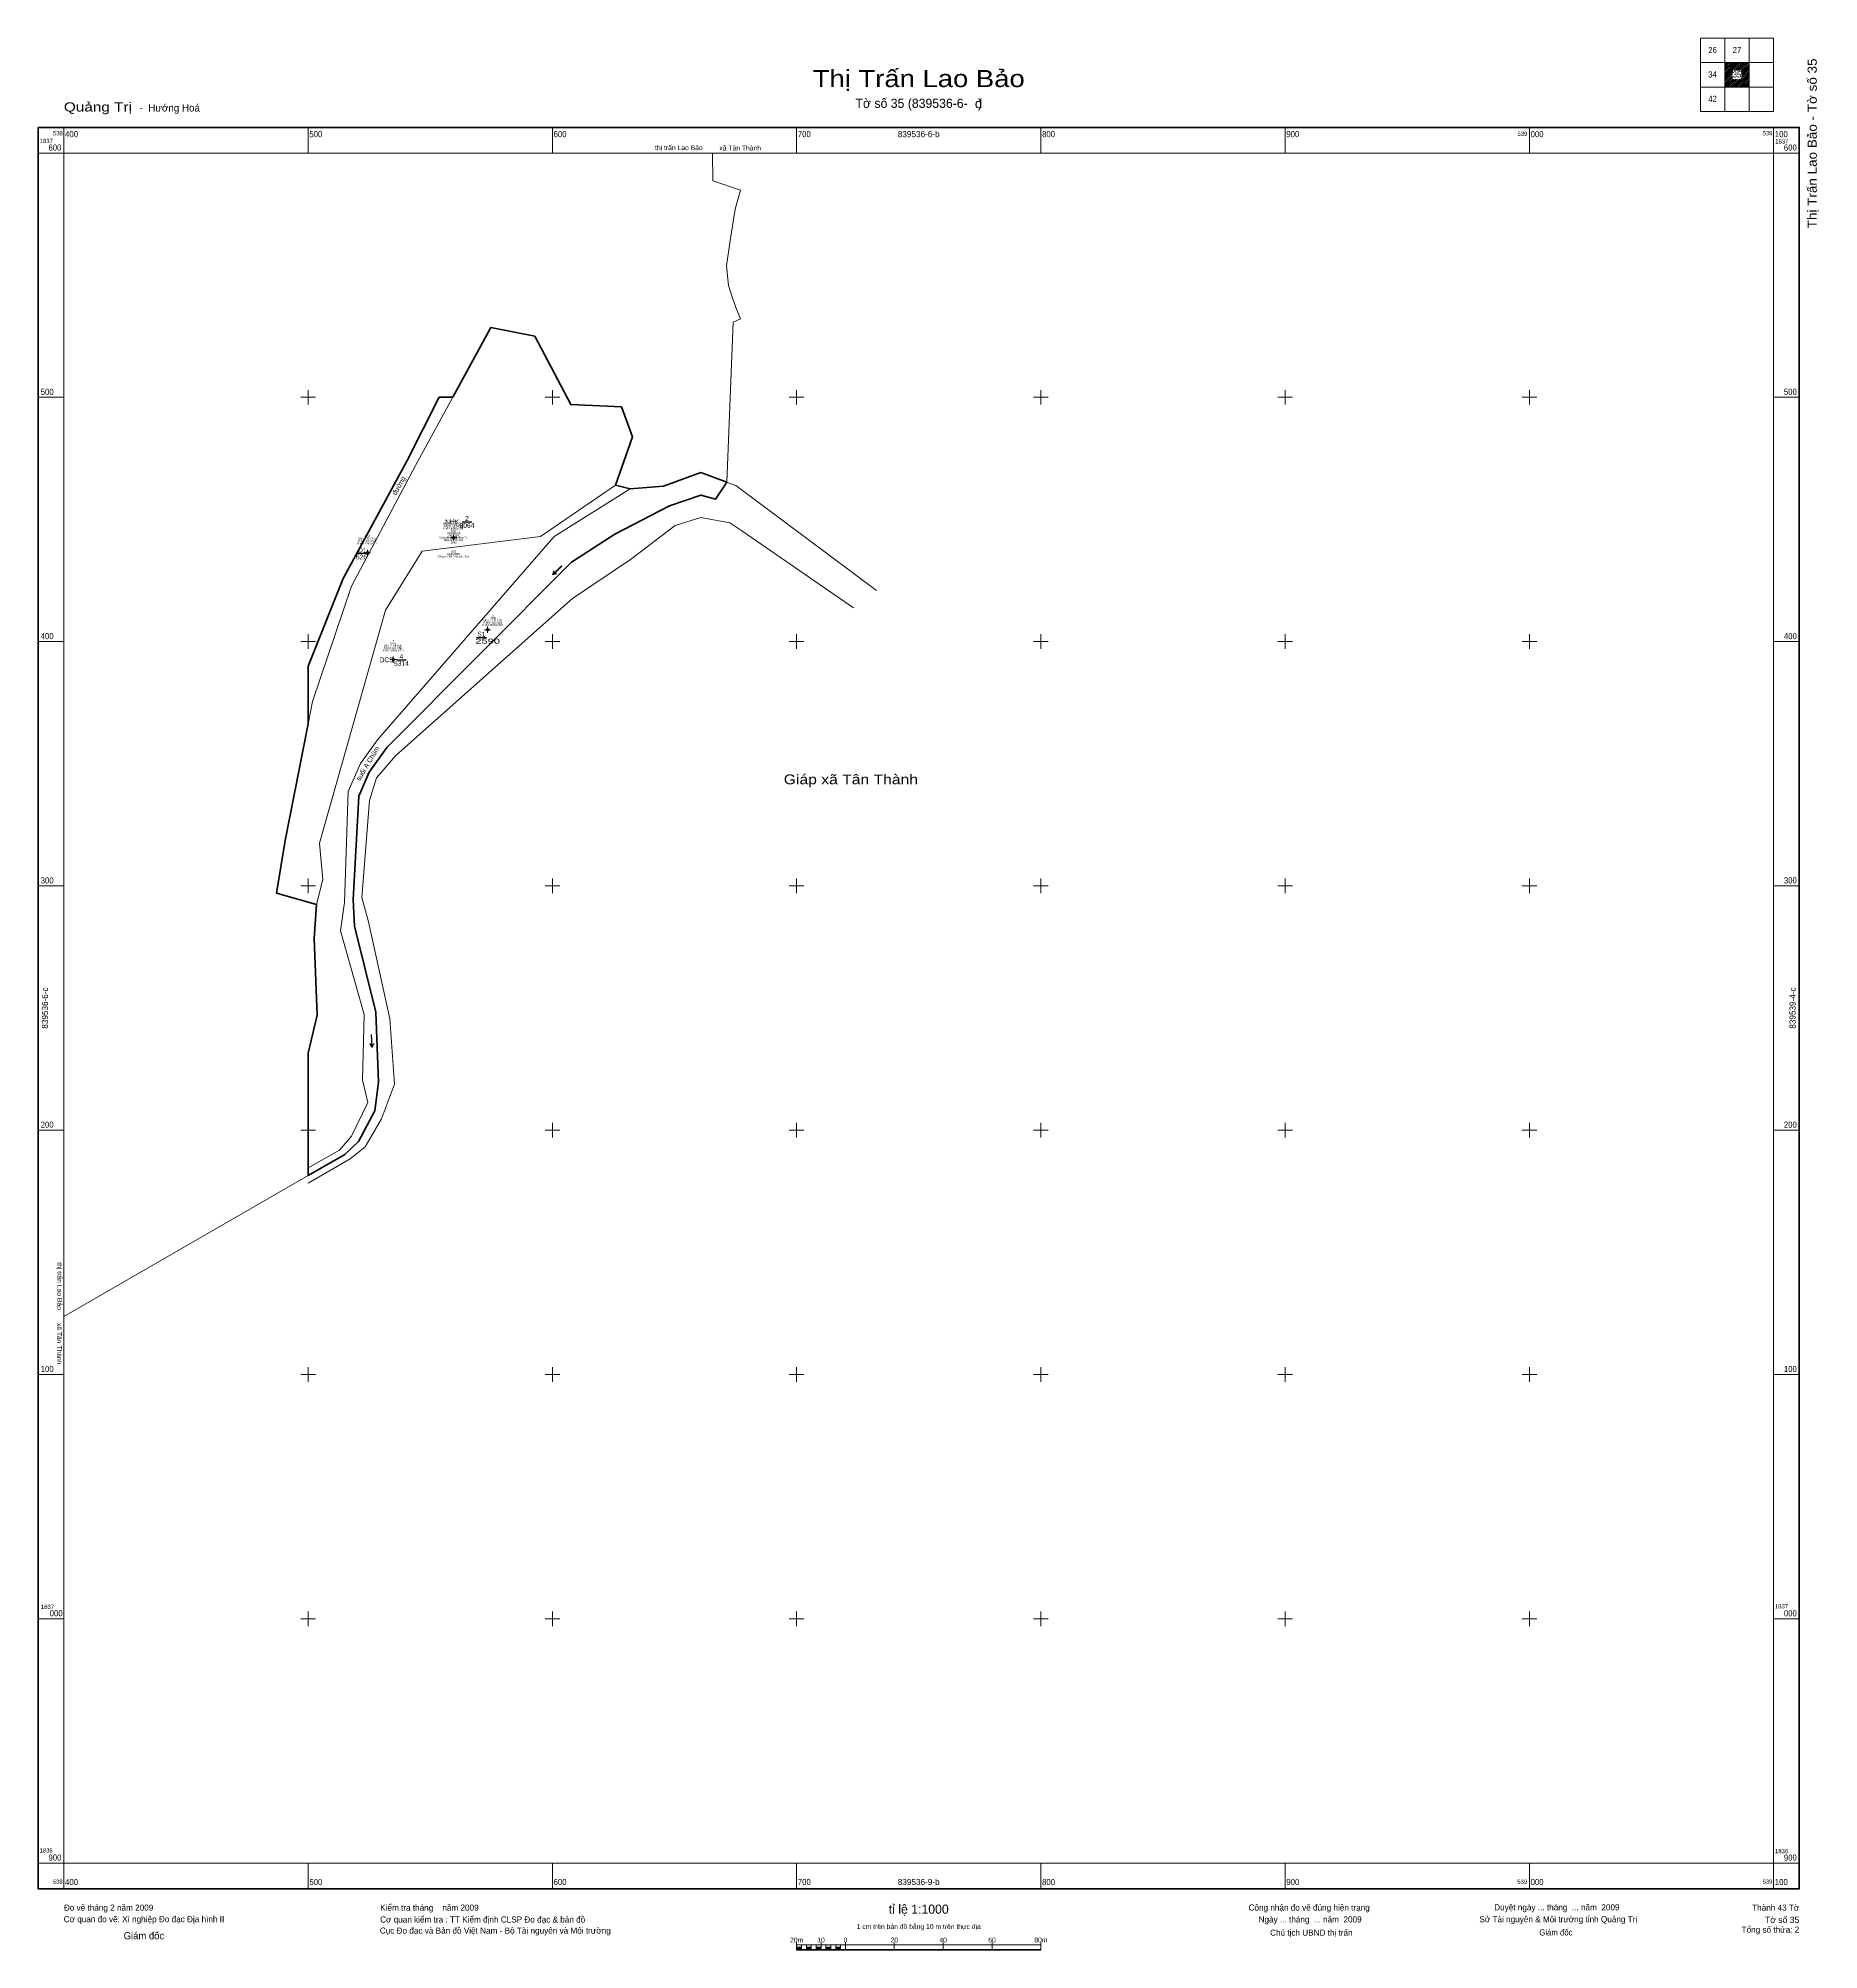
# Model space of a CAD drawing. Header units: metres. Extents: x 538390 to 539118, y 1836864 to 1837647.
import ezdxf
from ezdxf.enums import TextEntityAlignment as Align

# ---------------------------------------------------------------- set-up
doc = ezdxf.new("R2010")
doc.units = ezdxf.units.M
doc.header["$LTSCALE"] = 0.8
doc.header["$PDMODE"] = 32
doc.header["$PDSIZE"] = 0.4
doc.linetypes.add('MEDIUM_DASHED', pattern=[4.5, 3, -1.5])
for name, color, linetype, lineweight in [('10', 7, 'Continuous', 13), ('11', 7, 'Continuous', 13), ('13', 7, 'Continuous', 25), ('23', 7, 'Continuous', 13), ('25', 7, 'MEDIUM_DASHED', 13), ('31', 7, 'Continuous', 13), ('35', 7, 'Continuous', 13), ('46', 7, 'Continuous', 13), ('54', 7, 'Continuous', 35), ('63', 7, 'Continuous', 13)]:
    doc.layers.add(name, color=color, linetype=linetype, lineweight=lineweight)
for name, color, linetype in [('15', 7, 'Continuous'), ('28', 7, 'Continuous'), ('39', 7, 'Continuous'), ('41', 7, 'Continuous'), ('58', 7, 'Continuous')]:
    doc.layers.add(name, color=color, linetype=linetype)

msp = doc.modelspace()

# ---------------------------------------------------------------- hatches: boundary and pattern name
at = {"layer": '11'}
for points in [[(538524.49, 1837436.34, 1), (538524.19, 1837436.34, 1)], [(538559.72, 1837442.58, 1), (538559.42, 1837442.58, 1)], [(538573.63, 1837404.88, 1), (538573.33, 1837404.88, 1)], [(538534.99, 1837392.62, 1), (538534.69, 1837392.62, 1)]]:
    msp.add_hatch(color=256, dxfattribs=at).paths.add_polyline_path(points)
at = {"layer": '63'}
for points in [[(538700, 1836864.5), (538700, 1836865.5), (538702, 1836865.5), (538702, 1836864.5)], [(538704, 1836864.5), (538704, 1836865.5), (538706, 1836865.5), (538706, 1836864.5)], [(538708, 1836864.5), (538708, 1836865.5), (538710, 1836865.5), (538710, 1836864.5)], [(538712, 1836864.5), (538712, 1836865.5), (538714, 1836865.5), (538714, 1836864.5)], [(538716, 1836864.5), (538716, 1836865.5), (538718, 1836865.5), (538718, 1836864.5)]]:
    msp.add_hatch(color=256, dxfattribs=at).paths.add_polyline_path(points)

# ---------------------------------------------------------------- linework, layer by layer
at = {"layer": '10'}
for p, q in [((538553.72, 1837500), (538540.45, 1837473.9)), ((538540.45, 1837473.9), (538514.34, 1837425.83)), ((538625.83, 1837464.04), (538631.88, 1837462.48)), ((538500, 1837389.91), (538514.34, 1837425.83)), ((538487.1, 1837297.04), (538503.4, 1837292.39))]:
    msp.add_line(p, q, dxfattribs=at)
for points in [[(538559.19, 1837500), (538574.77, 1837528.53), (538592.79, 1837525.08)], [(538625.83, 1837464.04), (538632.75, 1837483.89), (538628.26, 1837496.12), (538607.54, 1837497.02), (538592.79, 1837525.08)], [(538500, 1837366.41), (538501.77, 1837375.44), (538517.72, 1837422.76), (538543.92, 1837472.04), (538559.19, 1837500)], [(538625.83, 1837464.04), (538595.1, 1837443.03), (538546.74, 1837437.03), (538531.62, 1837412.92), (538504.67, 1837317.53), (538506.05, 1837302.68), (538503.4, 1837292.39)], [(538500, 1837366.41), (538490.63, 1837318.62), (538487.1, 1837297.04)], [(538503.4, 1837292.39), (538502.54, 1837278.5), (538503.77, 1837247.07), (538500, 1837231.48)]]:
    msp.add_lwpolyline(points, dxfattribs=at)
at = {"layer": '11'}
for p, q in [((538559.57, 1837443.83), (538559.57, 1837443.2)), ((538523.72, 1837436.34), (538523.09, 1837436.34)), ((538524.34, 1837437.59), (538524.34, 1837436.96)), ((538524.34, 1837435.72), (538524.34, 1837435.09)), ((538525.59, 1837436.34), (538524.96, 1837436.34)), ((538558.94, 1837442.58), (538558.32, 1837442.58)), ((538559.57, 1837441.96), (538559.57, 1837441.33)), ((538560.82, 1837442.58), (538560.19, 1837442.58)), ((538572.86, 1837404.88), (538572.23, 1837404.88)), ((538573.48, 1837406.13), (538573.48, 1837405.5)), ((538573.48, 1837404.26), (538573.48, 1837403.63)), ((538574.73, 1837404.88), (538574.1, 1837404.88)), ((538534.22, 1837392.62), (538533.59, 1837392.62)), ((538534.84, 1837393.87), (538534.84, 1837393.24)), ((538534.84, 1837392), (538534.84, 1837391.37)), ((538536.09, 1837392.62), (538535.46, 1837392.62))]:
    msp.add_line(p, q, dxfattribs=at)
for points in [[(538559.57, 1837443.2), (538558.94, 1837442.58), (538559.57, 1837441.96), (538560.19, 1837442.58)], [(538524.34, 1837436.96), (538523.72, 1837436.34), (538524.34, 1837435.72), (538524.96, 1837436.34)], [(538573.48, 1837405.5), (538572.86, 1837404.88), (538573.48, 1837404.26), (538574.1, 1837404.88)], [(538534.84, 1837393.24), (538534.22, 1837392.62), (538534.84, 1837392), (538535.46, 1837392.62)]]:
    msp.add_lwpolyline(points, close=True, dxfattribs=at)
for centre in [(538524.34, 1837436.34), (538559.57, 1837442.58), (538573.48, 1837404.88), (538534.84, 1837392.62)]:
    msp.add_circle(centre, 0.15, dxfattribs=at)
at = {"layer": '13'}
for p, q in [((538563.03, 1837448.99), (538567.04, 1837448.99)), ((538520.41, 1837436.14), (538523.77, 1837436.14)), ((538568.96, 1837401.64), (538573.01, 1837401.64)), ((538536.19, 1837392.55), (538540.2, 1837392.55))]:
    msp.add_line(p, q, dxfattribs=at)
at = {"layer": '23'}
for p, q in [((538553.72, 1837500), (538540.45, 1837473.9)), ((538540.45, 1837473.9), (538514.34, 1837425.83)), ((538500, 1837389.91), (538514.34, 1837425.83))]:
    msp.add_line(p, q, dxfattribs=at)
for points in [[(538559.19, 1837500), (538574.77, 1837528.53), (538592.79, 1837525.08)], [(538500, 1837366.41), (538501.77, 1837375.44), (538517.72, 1837422.76), (538543.92, 1837472.04), (538559.19, 1837500)], [(538500, 1837366.41), (538490.63, 1837318.62), (538487.1, 1837297.04)]]:
    msp.add_lwpolyline(points, dxfattribs=at)
at = {"layer": '25'}
for p, q in [((538553.72, 1837500), (538559.19, 1837500)), ((538500, 1837366.41), (538500, 1837389.91))]:
    msp.add_line(p, q, dxfattribs=at)
msp.add_lwpolyline([(538500, 1837231.48), (538500, 1837184.55), (538500, 1837181.43)], dxfattribs=at)
at = {"layer": '31'}
for p, q in [((538675.18, 1837463.84), (538732.72, 1837420.91)), ((538723.3, 1837413.81), (538677.52, 1837445.36)), ((538500, 1837184.55), (538512.79, 1837191.88)), ((538517.28, 1837188.33), (538500, 1837178.31))]:
    msp.add_line(p, q, dxfattribs=at)
for points in [[(538631.88, 1837462.48), (538645.46, 1837463.67), (538660.74, 1837469.19), (538671.32, 1837465.28), (538675.18, 1837463.84)], [(538631.88, 1837462.48), (538600.75, 1837443.06), (538528.47, 1837359.85), (538521.47, 1837350.07), (538516.36, 1837338.6), (538514.94, 1837293.26), (538513.22, 1837281.65), (538522.94, 1837247.31), (538522.21, 1837220.57), (538524.42, 1837211.28), (538517.76, 1837197.61), (538512.79, 1837191.88)], [(538677.52, 1837445.36), (538672.69, 1837448.69), (538660.72, 1837450.75), (538650.32, 1837447.55), (538632.03, 1837433.57), (538608.27, 1837417.65), (538535.91, 1837353.41), (538527.94, 1837344.29)], [(538517.28, 1837188.33), (538523.42, 1837193.18), (538530.1, 1837204.66), (538535.32, 1837218.86), (538533.45, 1837245.55), (538524.73, 1837285.35), (538522.05, 1837295.25), (538525.17, 1837334.95), (538527.94, 1837344.29)]]:
    msp.add_lwpolyline(points, dxfattribs=at)
at = {"layer": '35'}
for p, q in [((538600.32, 1837427.61), (538600.69, 1837428.94)), ((538601.73, 1837427.87), (538600.41, 1837427.54)), ((538526.15, 1837234.29), (538525.37, 1837235.43)), ((538526.86, 1837235.54), (538526.26, 1837234.32))]:
    msp.add_line(p, q, dxfattribs=at)
for points in [[(538600.56, 1837428.98), (538600.05, 1837427.3), (538601.76, 1837427.71)], [(538600.41, 1837427.54), (538603.86, 1837430.87), (538603.74, 1837430.99), (538600.32, 1837427.61)], [(538525.26, 1837235.37), (538526.21, 1837233.89), (538527, 1837235.47)], [(538526.26, 1837234.32), (538525.95, 1837239.1), (538525.78, 1837239.09), (538526.15, 1837234.29)]]:
    msp.add_lwpolyline(points, dxfattribs=at)
at = {"layer": '46'}
for p, q in [((538665.65, 1837588.62), (538665.51, 1837600)), ((538676.98, 1837584.87), (538665.65, 1837588.62)), ((538674.04, 1837530.71), (538671.41, 1837465.24)), ((538676.98, 1837532.14), (538674.04, 1837530.71)), ((538400, 1837123.79), (538500, 1837181.43))]:
    msp.add_line(p, q, dxfattribs=at)
for points in [[(538676.98, 1837532.14), (538675.06, 1837536.71), (538673.21, 1837542.37), (538672.08, 1837545.83), (538671.31, 1837553.84), (538672.85, 1837564.24), (538674.78, 1837577.08), (538676.98, 1837584.87)], [(538500, 1837181.43), (538515.04, 1837190.1), (538520.59, 1837195.4), (538527.26, 1837207.97), (538528.76, 1837219.72), (538527.77, 1837248.37), (538518.98, 1837283.5), (538518.5, 1837294.26), (538520.76, 1837336.78), (538525.02, 1837346.54), (538532.19, 1837356.63), (538607.79, 1837432.56), (538625.52, 1837444.01), (538647.89, 1837455.61), (538660.73, 1837459.97), (538666.76, 1837458.28), (538671.32, 1837465.28)]]:
    msp.add_lwpolyline(points, dxfattribs=at)
at = {"layer": '54'}
for p, q in [((538553.72, 1837500), (538540.45, 1837473.9)), ((538553.72, 1837500), (538559.19, 1837500)), ((538540.45, 1837473.9), (538514.34, 1837425.83)), ((538625.83, 1837464.04), (538631.88, 1837462.48)), ((538500, 1837389.91), (538514.34, 1837425.83)), ((538500, 1837366.41), (538500, 1837389.91)), ((538487.1, 1837297.04), (538503.4, 1837292.39))]:
    msp.add_line(p, q, dxfattribs=at)
for points in [[(538559.19, 1837500), (538574.77, 1837528.53), (538592.79, 1837525.08)], [(538625.83, 1837464.04), (538632.75, 1837483.89), (538628.26, 1837496.12), (538607.54, 1837497.02), (538592.79, 1837525.08)], [(538631.88, 1837462.48), (538645.46, 1837463.67), (538660.74, 1837469.19), (538671.41, 1837465.24)], [(538500, 1837181.43), (538515.04, 1837190.1), (538520.59, 1837195.4), (538527.26, 1837207.97), (538528.76, 1837219.72), (538527.77, 1837248.37), (538518.98, 1837283.5), (538518.5, 1837294.26), (538520.76, 1837336.78), (538525.02, 1837346.54), (538532.19, 1837356.63), (538607.79, 1837432.56), (538625.52, 1837444.01), (538647.89, 1837455.61), (538660.73, 1837459.97), (538666.76, 1837458.28), (538671.41, 1837465.24)], [(538487.1, 1837297.04), (538490.63, 1837318.62), (538500, 1837366.41)], [(538503.4, 1837292.39), (538502.54, 1837278.5), (538503.77, 1837247.07), (538500, 1837231.48)], [(538500, 1837231.48), (538500, 1837184.55), (538500, 1837181.43)]]:
    msp.add_lwpolyline(points, dxfattribs=at)
at = {"layer": '63'}
for p, q in [((539080, 1837617), (539080, 1837647)), ((539090, 1837617), (539090, 1837647)), ((539070, 1837637), (539100, 1837637)), ((539080, 1837636.29), (539080.71, 1837637)), ((539080, 1837635.59), (539081.41, 1837637)), ((539080, 1837634.88), (539082.12, 1837637)), ((539080, 1837634.17), (539082.83, 1837637)), ((539080, 1837633.46), (539083.54, 1837637)), ((539080, 1837632.76), (539084.24, 1837637)), ((539080, 1837632.05), (539084.95, 1837637)), ((539080, 1837631.34), (539085.66, 1837637)), ((539080, 1837630.64), (539086.36, 1837637)), ((539080, 1837629.93), (539083.25, 1837633.18)), ((539080, 1837629.22), (539083.22, 1837632.44)), ((539080, 1837628.52), (539083.12, 1837631.64)), ((539080, 1837627.81), (539083.22, 1837631.02)), ((539083.82, 1837633.75), (539087.07, 1837637)), ((539084.14, 1837627), (539090, 1837632.86)), ((539084.53, 1837633.75), (539087.78, 1837637)), ((539084.85, 1837627), (539090, 1837632.15)), ((539085.24, 1837633.75), (539088.49, 1837637)), ((539085.56, 1837627), (539090, 1837631.44)), ((539085.94, 1837633.75), (539089.19, 1837637)), ((539086.65, 1837633.75), (539089.9, 1837637)), ((539086.75, 1837633.14), (539090, 1837636.39)), ((539086.75, 1837630.32), (539090, 1837633.56)), ((539086.82, 1837632.52), (539090, 1837635.69)), ((539086.84, 1837631.82), (539090, 1837634.98)), ((539086.9, 1837631.17), (539090, 1837634.27)), ((539070, 1837627), (539100, 1837627)), ((539080, 1837627.1), (539083.25, 1837630.35)), ((539080.61, 1837627), (539083.86, 1837630.25)), ((539081.31, 1837627), (539084.56, 1837630.25)), ((539082.02, 1837627), (539085.27, 1837630.25)), ((539082.73, 1837627), (539085.98, 1837630.25)), ((539083.44, 1837627), (539086.68, 1837630.25)), ((539086.26, 1837627), (539090, 1837630.74)), ((539086.97, 1837627), (539090, 1837630.03)), ((539087.68, 1837627), (539090, 1837629.32)), ((539088.38, 1837627), (539090, 1837628.62)), ((539089.09, 1837627), (539090, 1837627.91)), ((539089.8, 1837627), (539090, 1837627.2)), ((538400, 1837600), (538400, 1837610.5)), ((538500, 1837600), (538500, 1837610.5)), ((538600, 1837600), (538600, 1837610.5)), ((538700, 1837600), (538700, 1837610.5)), ((538800, 1837600), (538800, 1837610.5)), ((538900, 1837600), (538900, 1837610.5)), ((539000, 1837600), (539000, 1837610.5)), ((539100, 1837600), (539100, 1837610.5)), ((538400, 1837600), (538389.5, 1837600)), ((539100, 1837600), (539110.5, 1837600)), ((538400, 1837500), (538389.5, 1837500)), ((538497, 1837500), (538503, 1837500)), ((538500, 1837497), (538500, 1837503)), ((538597, 1837500), (538603, 1837500)), ((538600, 1837497), (538600, 1837503)), ((538697, 1837500), (538703, 1837500)), ((538700, 1837497), (538700, 1837503)), ((538797, 1837500), (538803, 1837500)), ((538800, 1837497), (538800, 1837503)), ((538897, 1837500), (538903, 1837500)), ((538900, 1837497), (538900, 1837503)), ((538997, 1837500), (539003, 1837500)), ((539000, 1837497), (539000, 1837503)), ((539100, 1837500), (539110.5, 1837500)), ((538400, 1837400), (538389.5, 1837400)), ((538497, 1837400), (538503, 1837400)), ((538500, 1837397), (538500, 1837403)), ((538597, 1837400), (538603, 1837400)), ((538600, 1837397), (538600, 1837403)), ((538697, 1837400), (538703, 1837400)), ((538700, 1837397), (538700, 1837403)), ((538797, 1837400), (538803, 1837400)), ((538800, 1837397), (538800, 1837403)), ((538897, 1837400), (538903, 1837400)), ((538900, 1837397), (538900, 1837403)), ((538997, 1837400), (539003, 1837400)), ((539000, 1837397), (539000, 1837403)), ((539100, 1837400), (539110.5, 1837400)), ((538500, 1837297), (538500, 1837303)), ((538600, 1837297), (538600, 1837303)), ((538700, 1837297), (538700, 1837303)), ((538800, 1837297), (538800, 1837303)), ((538900, 1837297), (538900, 1837303)), ((539000, 1837297), (539000, 1837303)), ((538400, 1837300), (538389.5, 1837300)), ((538497, 1837300), (538503, 1837300)), ((538597, 1837300), (538603, 1837300)), ((538697, 1837300), (538703, 1837300)), ((538797, 1837300), (538803, 1837300)), ((538897, 1837300), (538903, 1837300)), ((538997, 1837300), (539003, 1837300)), ((539100, 1837300), (539110.5, 1837300)), ((538500, 1837197), (538500, 1837203)), ((538600, 1837197), (538600, 1837203)), ((538700, 1837197), (538700, 1837203)), ((538800, 1837197), (538800, 1837203)), ((538900, 1837197), (538900, 1837203)), ((539000, 1837197), (539000, 1837203)), ((538400, 1837200), (538389.5, 1837200)), ((538497, 1837200), (538503, 1837200)), ((538597, 1837200), (538603, 1837200)), ((538697, 1837200), (538703, 1837200)), ((538797, 1837200), (538803, 1837200)), ((538897, 1837200), (538903, 1837200)), ((538997, 1837200), (539003, 1837200)), ((539100, 1837200), (539110.5, 1837200)), ((538400, 1837100), (538389.5, 1837100)), ((538497, 1837100), (538503, 1837100)), ((538500, 1837097), (538500, 1837103)), ((538597, 1837100), (538603, 1837100)), ((538600, 1837097), (538600, 1837103)), ((538697, 1837100), (538703, 1837100)), ((538700, 1837097), (538700, 1837103)), ((538797, 1837100), (538803, 1837100)), ((538800, 1837097), (538800, 1837103)), ((538897, 1837100), (538903, 1837100)), ((538900, 1837097), (538900, 1837103)), ((538997, 1837100), (539003, 1837100)), ((539000, 1837097), (539000, 1837103)), ((539100, 1837100), (539110.5, 1837100)), ((538400, 1837000), (538389.5, 1837000)), ((538497, 1837000), (538503, 1837000)), ((538500, 1836997), (538500, 1837003)), ((538597, 1837000), (538603, 1837000)), ((538600, 1836997), (538600, 1837003)), ((538697, 1837000), (538703, 1837000)), ((538700, 1836997), (538700, 1837003)), ((538797, 1837000), (538803, 1837000)), ((538800, 1836997), (538800, 1837003)), ((538897, 1837000), (538903, 1837000)), ((538900, 1836997), (538900, 1837003)), ((538997, 1837000), (539003, 1837000)), ((539000, 1836997), (539000, 1837003)), ((539100, 1837000), (539110.5, 1837000)), ((538400, 1836900), (538389.5, 1836900)), ((538400, 1836900), (538400, 1836889.5)), ((538500, 1836900), (538500, 1836889.5)), ((538600, 1836900), (538600, 1836889.5)), ((538700, 1836900), (538700, 1836889.5)), ((538800, 1836900), (538800, 1836889.5)), ((538900, 1836900), (538900, 1836889.5)), ((539000, 1836900), (539000, 1836889.5)), ((539100, 1836900), (539100, 1836889.5)), ((539100, 1836900), (539110.5, 1836900)), ((538700, 1836864.5), (538700, 1836867.5)), ((538700, 1836866.5), (538800, 1836866.5)), ((538702, 1836864.5), (538702, 1836866.5)), ((538704, 1836864.5), (538704, 1836866.5)), ((538706, 1836864.5), (538706, 1836866.5)), ((538708, 1836864.5), (538708, 1836866.5)), ((538710, 1836864.5), (538710, 1836867.5)), ((538710, 1836864.5), (538710, 1836866.5)), ((538712, 1836864.5), (538712, 1836866.5)), ((538714, 1836864.5), (538714, 1836866.5)), ((538716, 1836864.5), (538716, 1836866.5)), ((538718, 1836864.5), (538718, 1836866.5)), ((538720, 1836864.5), (538720, 1836867.5)), ((538740, 1836864.5), (538740, 1836867.5)), ((538760, 1836864.5), (538760, 1836867.5)), ((538780, 1836864.5), (538780, 1836867.5)), ((538800, 1836864.5), (538800, 1836867.5))]:
    msp.add_line(p, q, dxfattribs=at)
at = {"layer": '63', "lineweight": 53}
msp.add_line((538700, 1836864.5), (538800, 1836864.5), dxfattribs=at)
at = {"layer": '63'}
for points in [[(539070, 1837617), (539100, 1837617), (539100, 1837647), (539070, 1837647)], [(538400, 1837600), (539100, 1837600), (539100, 1836900), (538400, 1836900)], [(538700, 1836864.5), (538700, 1836865.5), (538702, 1836865.5), (538702, 1836864.5)], [(538704, 1836864.5), (538704, 1836865.5), (538706, 1836865.5), (538706, 1836864.5)], [(538708, 1836864.5), (538708, 1836865.5), (538710, 1836865.5), (538710, 1836864.5)], [(538712, 1836864.5), (538712, 1836865.5), (538714, 1836865.5), (538714, 1836864.5)], [(538716, 1836864.5), (538716, 1836865.5), (538718, 1836865.5), (538718, 1836864.5)]]:
    msp.add_lwpolyline(points, close=True, dxfattribs=at)
at = {"layer": '63', "lineweight": 158}
msp.add_lwpolyline([(538389.5, 1837610.5), (539110.5, 1837610.5), (539110.5, 1836889.5), (538389.5, 1836889.5)], close=True, dxfattribs=at)
at = {"layer": '63'}
msp.add_point((539080, 1837637), dxfattribs=at)

# ---------------------------------------------------------------- texts
at = {"layer": '13'}
for s, width, p in [('2', 0.85, (538565.03, 1837449.43)), ('8064', 0.85, (538565.045, 1837446.55)), ('626', 0.85, (538521.855, 1837433.67)), ('D1', 0.8, (538522.195, 1837436.51)), ('S1', 0.8, (538570.955, 1837402.07)), ('2590', 1.7, (538573.5, 1837399.19)), ('5314', 0.85, (538538.205, 1837390.11)), ('4', 0.8, (538538.19, 1837392.99))]:
    msp.add_text(s, height=2, dxfattribs=dict(at, width=width)).set_placement(p, align=Align.CENTER)
at = {"layer": '13', "width": 0.8}
for s, p in [('NHK ', (538562.53, 1837447.99)), ('DCS ', (538535.69, 1837391.55))]:
    msp.add_text(s, height=2, dxfattribs=at).set_placement(p, align=Align.RIGHT)
at = {"layer": '15'}
for s, p in [('DGT', (538524.34, 1837442.66)), ('Công an tỉnh Quảng Trị ', (538559.575, 1837442.18)), ('Nguyễn Văn Ước', (538559.57, 1837447.94)), ('Khóm Đông Chín', (538559.57, 1837446.02)), ('Khóm Vĩnh Hoa', (538559.575, 1837446.98)), ('197009758', (538559.565, 1837444.1)), ('12/04/1991', (538559.575, 1837443.14)), ('Khóm Đông Chín', (538524.34, 1837439.78)), ('Khóm Tây Chín', (538524.345, 1837440.74)), ('Công an Thị Trấn Lao Bảo ', (538559.575, 1837434.5)), ('Nguyễn Thị Lục', (538559.575, 1837441.22)), ('23/10/2007', (538559.57, 1837435.46)), ('37/6', (538559.565, 1837436.42)), ('Khóm Đông Chín', (538575.66, 1837406.43)), ('Khóm Tây Chín', (538575.665, 1837407.39)), ('SON', (538575.66, 1837409.31)), ('Khóm Đông Chín', (538534.84, 1837396.06)), ('Khóm Tây Chín', (538534.845, 1837397.02)), ('DCS', (538534.84, 1837398.94))]:
    msp.add_text(s, height=0.8, dxfattribs=at).set_placement(p, align=Align.CENTER)
for s, width, p in [('1', 0.75, (538524.345, 1837443.62)), ('NHK', 1.15, (538559.57, 1837448.9)), ('1955', 0.95, (538559.57, 1837445.06)), ('2', 0.85, (538559.57, 1837449.86)), ('UBND Thị Trấn', 1.05, (538524.34, 1837441.7)), ('1963', 0.95, (538559.57, 1837440.26)), ('UBND Thị Trấn', 1.05, (538575.66, 1837408.35)), ('3', 0.85, (538575.66, 1837410.27)), ('UBND Thị Trấn', 1.05, (538534.84, 1837397.98)), ('4', 0.9, (538534.84, 1837399.9))]:
    msp.add_text(s, height=0.8, dxfattribs=dict(at, width=width)).set_placement(p, align=Align.CENTER)
at = {"layer": '28'}
msp.add_text('đường ', height=2, rotation=60.832, dxfattribs=at).set_placement((538538.223, 1837463.683), align=Align.CENTER)
at = {"layer": '39'}
msp.add_text('suối A Chùm', height=2, rotation=59.239, dxfattribs=at).set_placement((538525.303, 1837349.638), align=Align.CENTER)
at = {"layer": '41', "width": 1.2}
msp.add_text('Giáp xã Tân Thành', height=4, dxfattribs=at).set_placement((538722.215, 1837341.6), align=Align.CENTER)
at = {"layer": '58'}
for s, p in [('thị trấn Lao Bảo', (538651.785, 1837601.19)), ('xã Tân Thành', (538676.905, 1837601.05))]:
    msp.add_text(s, height=2, dxfattribs=at).set_placement(p, align=Align.CENTER)
for s, p in [('thị trấn Lao Bảo', (538397.28, 1837136.165)), ('xã Tân Thành', (538397.18, 1837112.595))]:
    msp.add_text(s, height=2, rotation=270, dxfattribs=at).set_placement(p, align=Align.CENTER)
at = {"layer": '63'}
for s, height, width, p in [('26', 2.5, 0.9, (539074.995, 1837640.93)), ('27', 2.5, 0.95, (539084.995, 1837640.93)), ('Thị Trấn Lao Bảo', 7, 1.2, (538749.995, 1837627)), ('34', 2.5, 0.95, (539074.99, 1837630.93)), ('35', 2.5, 0.95, (539084.99, 1837630.93)), ('42', 2.5, 0.9, (539074.995, 1837620.93)), ('d', 3.75, 1.1, (538774.505, 1837618.41)), ('20m', 2, 0.95, (538700, 1836867.5)), ('10', 2, 0.95, (538709.995, 1836867.5)), ('0', 2, 0.9, (538720, 1836867.5)), ('20', 2, 0.95, (538739.995, 1836867.5)), ('40', 2, 0.95, (538759.995, 1836867.5)), ('60', 2, 0.95, (538779.995, 1836867.5)), ('80m', 2, 0.95, (538800, 1836867.5))]:
    msp.add_text(s, height=height, dxfattribs=dict(at, width=width)).set_placement(p, align=Align.CENTER)
at = {"layer": '63', "width": 1.1}
msp.add_text('Thị Trấn Lao Bảo - Tờ số 35 ', height=3.75, rotation=90, dxfattribs=at).set_placement((539117.66, 1837640.26), align=Align.RIGHT)
at = {"layer": '63'}
for s, height, width, p in [('Quảng Trị', 3.75, 1.25, (538400, 1837617)), ('400', 2.5, 0.95, (538400.5, 1837606.5)), ('500', 2.5, 0.95, (538500.5, 1837606.5)), ('600', 2.5, 0.95, (538600.5, 1837606.5)), ('700', 2.5, 0.95, (538700.5, 1837606.5)), ('800', 2.5, 0.95, (538800.5, 1837606.5)), ('900', 2.5, 0.95, (538900.5, 1837606.5)), ('000', 2.5, 0.95, (539000.5, 1837606.5)), ('100', 2.5, 0.95, (539100.5, 1837606.5)), ('1837', 1.75, 0.95, (538390.1, 1837604.07)), ('1837', 1.75, 0.95, (539100.68, 1837603.9)), ('500', 2.5, 0.95, (538390.5, 1837501)), ('400', 2.5, 0.95, (538390.5, 1837401)), ('300', 2.5, 0.95, (538390.5, 1837301)), ('200', 2.5, 0.95, (538390.5, 1837201)), ('100', 2.5, 0.95, (538390.5, 1837101)), ('1837', 1.75, 0.95, (538390.6, 1837004.06)), ('1837', 1.75, 0.95, (539100.54, 1837004.25)), ('000', 2.5, 0.95, (538394.19, 1837001.03)), ('1836', 1.75, 0.95, (538390.03, 1836904.28)), ('1836', 1.75, 0.95, (539100.57, 1836904.01)), ('400', 2.5, 0.95, (538400.5, 1836891)), ('500', 2.5, 0.95, (538500.5, 1836891)), ('600', 2.5, 0.95, (538600.5, 1836891)), ('700', 2.5, 0.95, (538700.5, 1836891)), ('800', 2.5, 0.95, (538800.5, 1836891)), ('900', 2.5, 0.95, (538900.5, 1836891)), ('000', 2.5, 0.95, (539000.5, 1836891)), ('100', 2.5, 0.95, (539100.5, 1836891)), ('Giám đốc ', 2.5, 0.95, (539004.08, 1836870.35))]:
    msp.add_text(s, height=height, dxfattribs=dict(at, width=width)).set_placement(p)
for s, height, p in [('  -  Hướng Hoá', 3, (538428.76, 1837617)), ('Đo vẽ tháng 2 năm 2009', 2.5, (538400, 1836880.5)), ('Kiểm tra tháng    năm 2009', 2.5, (538529.5, 1836880.5)), ('Cơ quan đo vẽ: Xí nghiệp Đo đạc Địa hình II', 2.5, (538399.92, 1836875.78)), (' Giám đốc', 2.9, (538423.4, 1836868.8)), ('Cục Đo đạc và Bản đồ Việt Nam - Bộ Tài nguyên và Môi trường', 2.5, (538529.36, 1836871.11)), ('Cơ quan kiểm tra : TT Kiểm định CLSP Đo đạc & bản đồ', 2.5, (538529.5, 1836875.64)), ('Ngày ... tháng  ... năm  2009', 2.5, (538889.15, 1836875.67)), ('Chủ tịch UBND thị trấn', 2.5, (538893.84, 1836870.27)), ('Sở Tài nguyên & Môi trường tỉnh Quảng Trị', 2.5, (538979.56, 1836875.75))]:
    msp.add_text(s, height=height, dxfattribs=at).set_placement(p)
for s, height, p in [('Tờ số 35 (839536-6-   )', 3.75, (538750, 1837618.5)), ('839536-6-b', 2.5, (538749.995, 1837606.5)), ('839536-9-b', 2.5, (538749.995, 1836891)), ('tỉ lệ 1:1000', 3.75, (538750, 1836879.25)), ('Công nhận đo vẽ đúng hiện trạng', 2.5, (538909.84, 1836880.54)), ('Duyệt ngày ... tháng  ... năm  2009', 2.5, (539011.27, 1836880.62)), ('1 cm trên bản đồ bằng 10 m trên thực địa', 2, (538749.995, 1836873))]:
    msp.add_text(s, height=height, dxfattribs=at).set_placement(p, align=Align.CENTER)
for s, height, width, p in [('538', 1.75, 0.95, (538399.5, 1837607.25)), ('539', 1.75, 0.95, (538999.17, 1837607.02)), ('539', 1.75, 0.95, (539099.5, 1837607.25)), ('600', 2.5, 0.95, (538399, 1837601)), ('600', 2.5, 0.95, (539109.5, 1837601)), ('500', 2.5, 0.95, (539109.5, 1837501)), ('400', 2.5, 0.95, (539109.5, 1837401)), ('300', 2.5, 0.95, (539109.5, 1837301)), ('200', 2.5, 0.95, (539109.5, 1837201)), ('100', 2.5, 0.95, (539109.5, 1837101)), ('000', 2.5, 0.95, (539109.5, 1837001)), ('900', 2.5, 0.95, (538399, 1836901)), ('900', 2.5, 0.95, (539109.5, 1836901)), ('538', 1.75, 0.95, (538399.5, 1836891.5)), ('539', 1.75, 0.95, (538999.1, 1836891.49)), ('539', 1.75, 0.95, (539099.5, 1836891.5)), ('Tờ số 35', 2.5, 1.05, (539110.5, 1836875.5))]:
    msp.add_text(s, height=height, dxfattribs=dict(at, width=width)).set_placement(p, align=Align.RIGHT)
for s, p in [('839536-6-c', (538393.5, 1837250.005)), ('839539-4-c', (539109, 1837250.005))]:
    msp.add_text(s, height=2.5, rotation=90, dxfattribs=at).set_placement(p, align=Align.CENTER)
for s, p in [('Thành 43 Tờ', (539110.5, 1836880.5)), ('Tổng số thửa: 2', (539110.5, 1836871.5))]:
    msp.add_text(s, height=2.5, dxfattribs=at).set_placement(p, align=Align.RIGHT)

doc.saveas('drawing.dxf')
